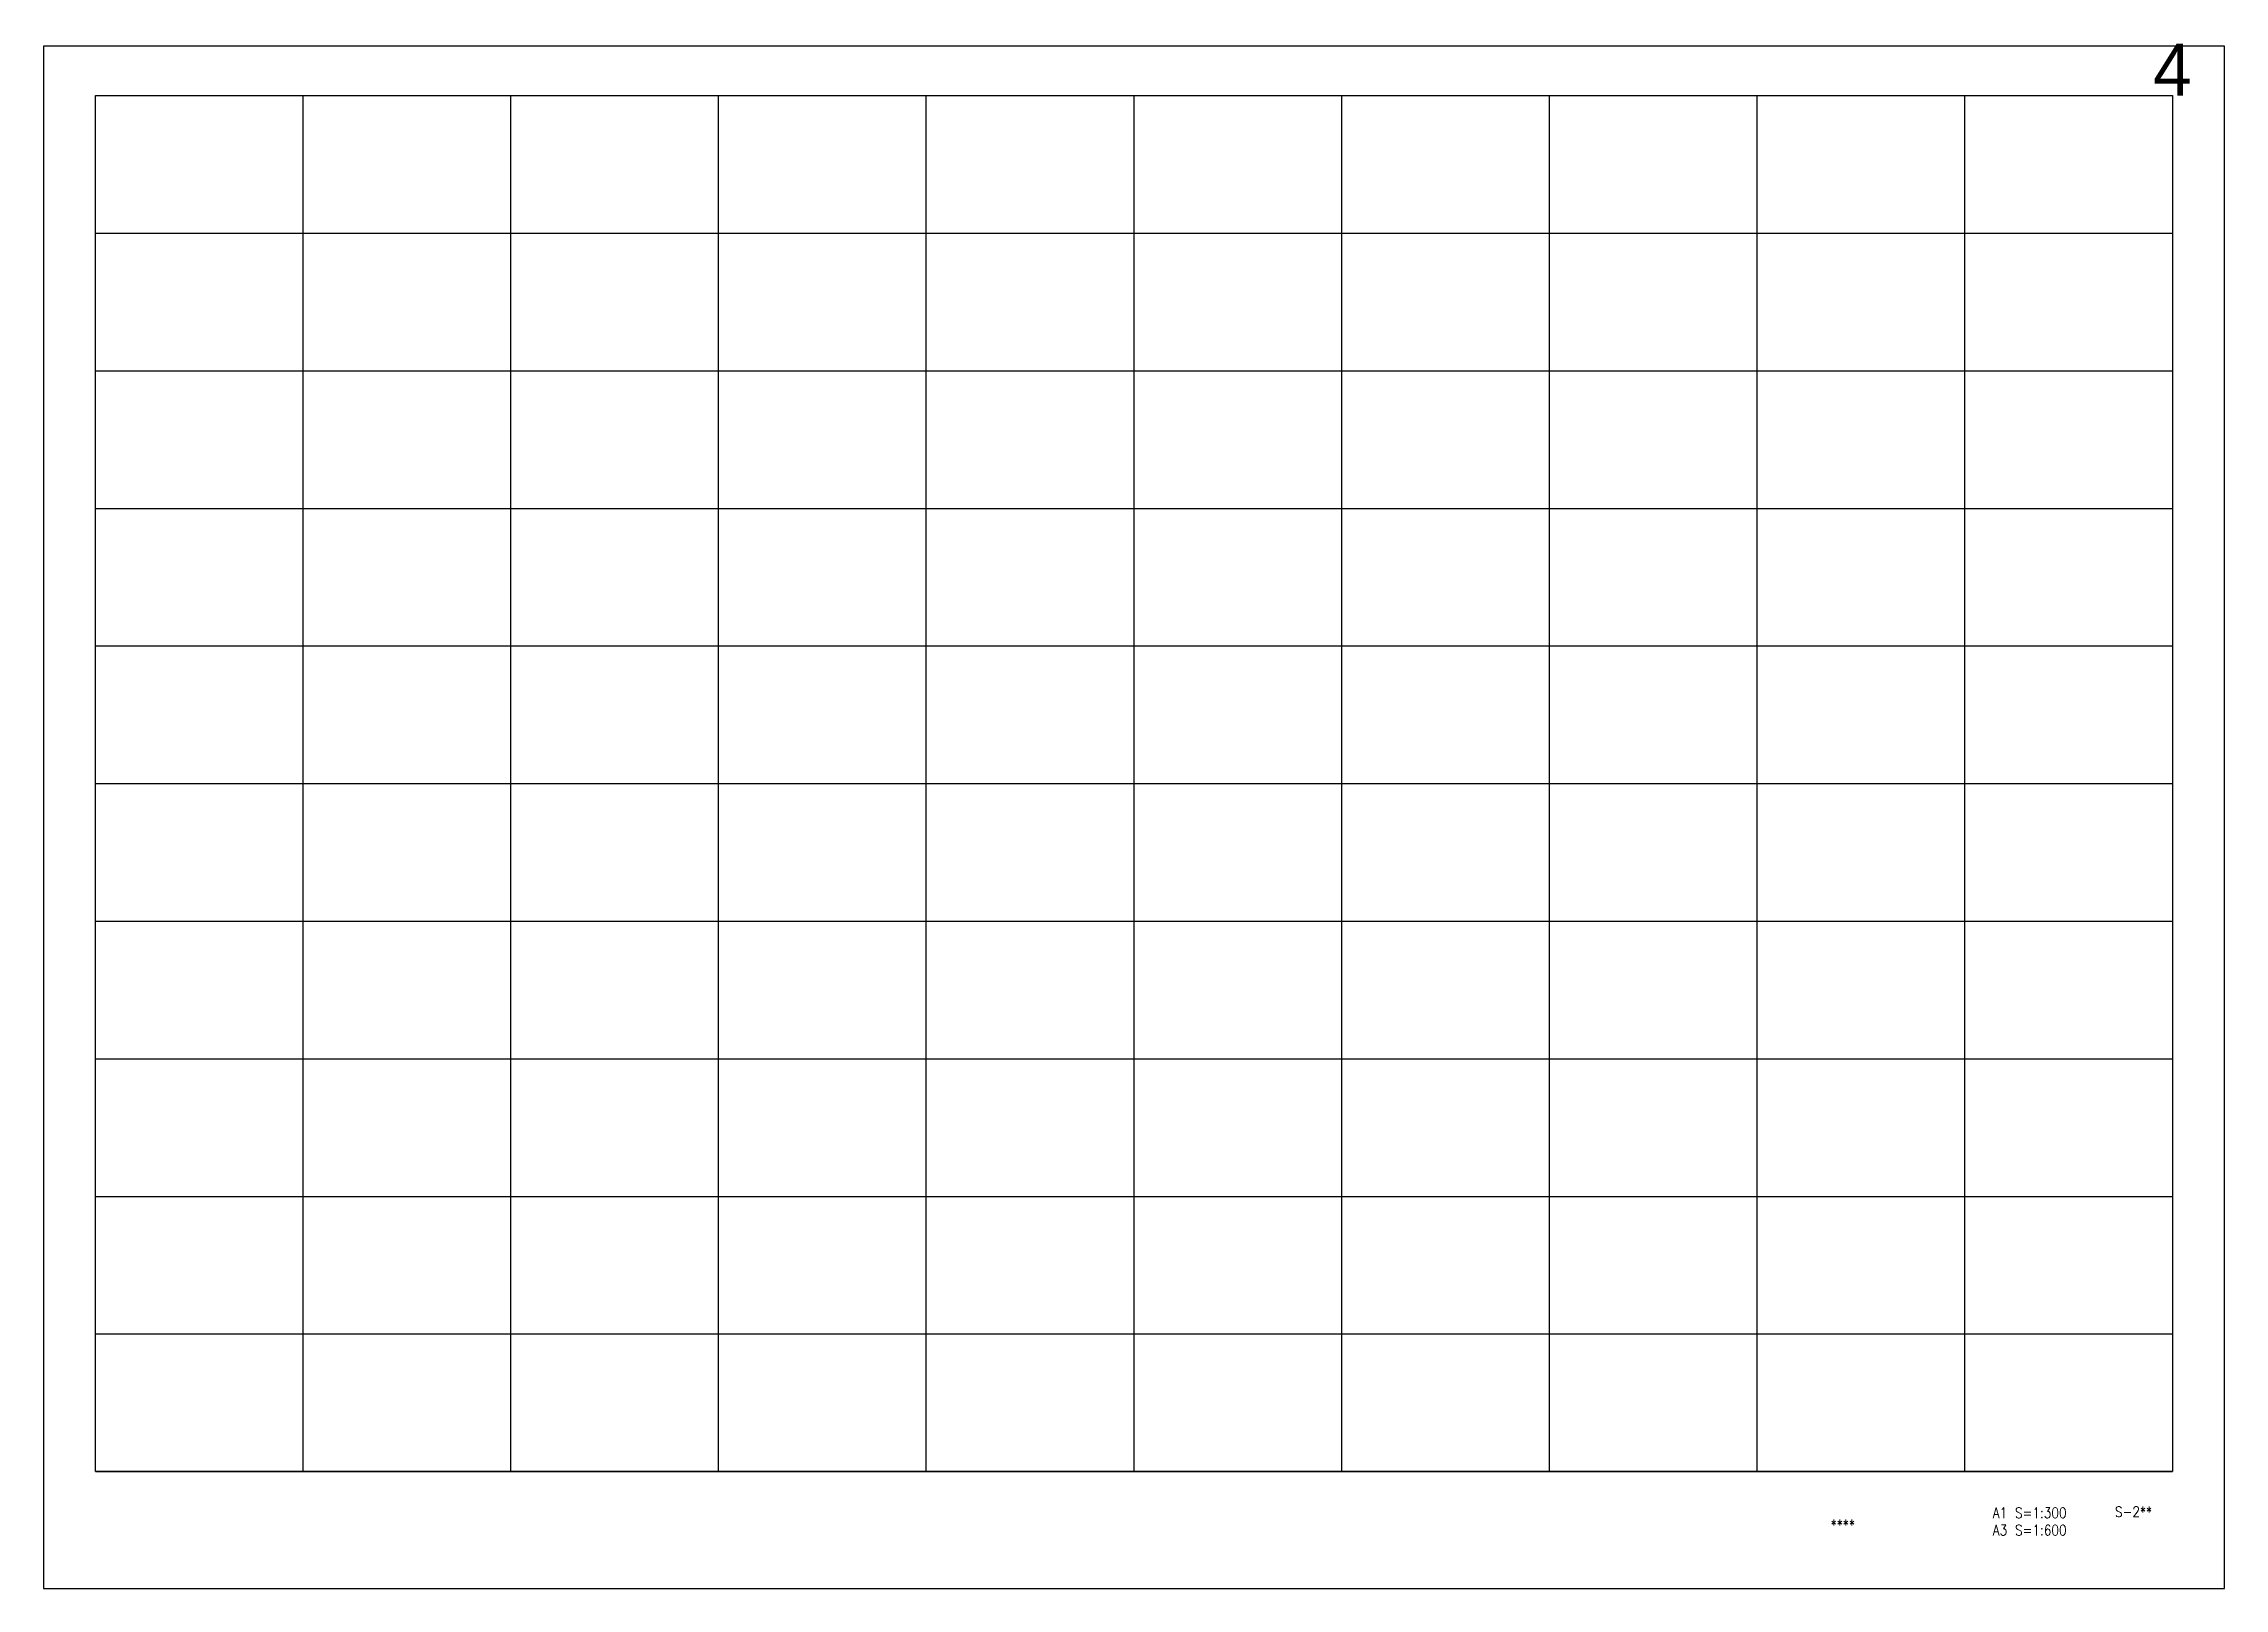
# Model space of a CAD drawing. Extents: x -89331 to 810000, y -1678500 to 210463.
# Drawn here: x 0 to 210000, y -658500 to -509750 of the extents above; entities that cross this region are included whole.
import ezdxf
from ezdxf.enums import TextEntityAlignment as Align

# ---------------------------------------------------------------- set-up
doc = ezdxf.new("R2010")
doc.units = 0
doc.header["$MEASUREMENT"] = 0
doc.layers.add('99_レイアウト枠', color=251, linetype='CONTINUOUS', plot=False)
doc.layers.add('99_頁番号', color=6, linetype='CONTINUOUS')
doc.styles.add('DRACAD', font='txt', dxfattribs={"width": 0.85, "bigfont": 'extfont2'})
doc.styles.get("Standard").update_dxf_attribs({"font": 'Osaka.ttc'})

msp = doc.modelspace()

# ---------------------------------------------------------------- texts
at = {"layer": '99_レイアウト枠'}
msp.add_text('4', height=5000, dxfattribs=at).set_placement((205000, -514750), align=Align.CENTER)
at = {"layer": '99_頁番号', "char_height": 1000, "attachment_point": 5, "style": 'DRACAD'}
for s, insert in [('A1 S=1:300^JA3 S=1:600', (191250, -652060.8)), ('{S-2**}', (201250, -651125)), ('{  ****  }', (172500, -652375))]:
    msp.add_mtext(s, dxfattribs=dict(at, insert=insert))

# ---------------------------------------------------------------- linework, layer by layer
at = {"layer": '99_レイアウト枠'}
for p, q in [((5000, -647250), (5000, -514750)), ((25000, -647250), (25000, -514750)), ((45000, -647250), (45000, -514750)), ((65000, -647250), (65000, -514750)), ((85000, -647250), (85000, -514750)), ((105000, -647250), (105000, -514750)), ((125000, -647250), (125000, -514750)), ((145000, -647250), (145000, -514750)), ((165000, -647250), (165000, -514750)), ((185000, -647250), (185000, -514750)), ((5000, -528000), (205000, -528000)), ((5000, -541250), (205000, -541250)), ((5000, -554500), (205000, -554500)), ((5000, -567750), (205000, -567750)), ((5000, -581000), (205000, -581000)), ((5000, -594250), (205000, -594250)), ((5000, -607500), (205000, -607500)), ((5000, -620750), (205000, -620750)), ((5000, -634000), (205000, -634000)), ((5000, -647250), (205000, -647250))]:
    msp.add_line(p, q, dxfattribs=at)
for points in [[(0, -658500), (210000, -658500), (210000, -510000), (0, -510000)], [(5000, -514750), (205000, -514750), (205000, -647250), (5000, -647250)]]:
    msp.add_lwpolyline(points, close=True, dxfattribs=at)

msp.set_redraw_order([(e.dxf.handle, doc.entitydb.next_handle()) for e in msp.query("TEXT MTEXT ATTDEF DIMENSION ARC_DIMENSION")])  # texts and dimensions are drawn at this point

doc.saveas('drawing.dxf')
